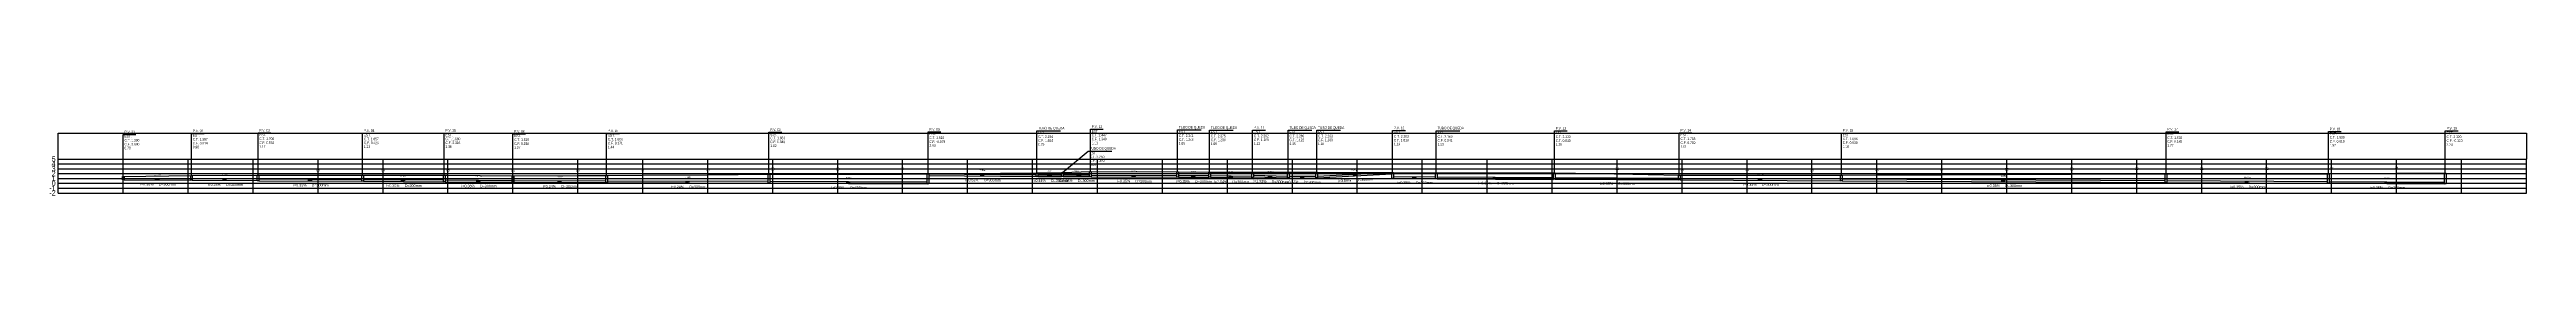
# Model space of a CAD drawing. Extents: x -160 to 364724, y -100 to 7353297.
# Drawn here: x 360004 to 360767, y 7349738 to 7349759 of the extents above; entities that cross this region are included whole.
import ezdxf
from ezdxf.enums import TextEntityAlignment as Align

# ---------------------------------------------------------------- set-up
doc = ezdxf.new("R2010")
doc.units = 0
doc.header["$LTSCALE"] = 5
for name, color, linetype in [('PS_IND_COMPRIMENTO', 7, 'Continuous'), ('PS_IND_DIAMETRO', 7, 'Continuous'), ('PS_IND_FLUXO', 3, 'Continuous'), ('PS_IND_INCLINACAO', 7, 'Continuous'), ('PS_PERFIL_CAIXAS', 7, 'Continuous'), ('PS_PERFIL_GRADE', 8, 'Continuous'), ('PS_PERFIL_TERRENO', 3, 'Continuous'), ('PS_PERFIL_TUBO', 7, 'Continuous'), ('PS_PONTOS_IDENTIFICACAO_LIN', 7, 'Continuous'), ('PS_PONTOS_IDENTIFICACAO_TXT', 7, 'Continuous')]:
    doc.layers.add(name, color=color, linetype=linetype)
doc.styles.get("Standard").update_dxf_attribs({"font": 'arial.ttf'})

# ---------------------------------------------------------------- blocks, each defined once
blk = doc.blocks.new('*U347')
at = {"layer": 'PS_PERFIL_GRADE', "linetype": 'Continuous'}
for p, q in [((0, 0), (0, 10.5)), ((0, 10.5), (760, 10.5)), ((0, 9), (760, 9)), ((20, 0), (20, 10.5)), ((40, 0), (40, 10.5)), ((60, 0), (60, 10.5)), ((80, 0), (80, 10.5)), ((100, 0), (100, 10.5)), ((120, 0), (120, 10.5)), ((140, 0), (140, 10.5)), ((160, 0), (160, 10.5)), ((180, 0), (180, 10.5)), ((200, 0), (200, 10.5)), ((220, 0), (220, 10.5)), ((240, 0), (240, 10.5)), ((260, 0), (260, 10.5)), ((280, 0), (280, 10.5)), ((300, 0), (300, 10.5)), ((320, 0), (320, 10.5)), ((340, 0), (340, 10.5)), ((360, 0), (360, 10.5)), ((380, 0), (380, 10.5)), ((400, 0), (400, 10.5)), ((420, 0), (420, 10.5)), ((440, 0), (440, 10.5)), ((460, 0), (460, 10.5)), ((480, 0), (480, 10.5)), ((500, 0), (500, 10.5)), ((520, 0), (520, 10.5)), ((540, 0), (540, 10.5)), ((560, 0), (560, 10.5)), ((580, 0), (580, 10.5)), ((600, 0), (600, 10.5)), ((620, 0), (620, 10.5)), ((640, 0), (640, 10.5)), ((660, 0), (660, 10.5)), ((680, 0), (680, 10.5)), ((700, 0), (700, 10.5)), ((720, 0), (720, 10.5)), ((740, 0), (740, 10.5)), ((760, 0), (760, 10.5)), ((0, 7.5), (760, 7.5)), ((0, 6), (760, 6)), ((0, 4.5), (760, 4.5)), ((0, 3), (760, 3)), ((0, 1.5), (760, 1.5)), ((0, 0), (760, 0))]:
    blk.add_line(p, q, dxfattribs=at)
blk.add_lwpolyline([(0, 10.5), (0, 18.5), (760, 18.5), (760, 10.5)], dxfattribs=at)
at = {"layer": 'PS_PERFIL_GRADE'}
for s, p in [('4', (-0.8, 9)), ('3', (-0.8, 7.5)), ('5', (-0.8, 10.5)), ('-1', (-0.8, 1.5)), ('-2', (-0.8, 0)), ('0', (-0.8, 3)), ('2', (-0.8, 6)), ('1', (-0.8, 4.5))]:
    blk.add_text(s, height=1.6, dxfattribs=at).set_placement(p, align=Align.MIDDLE_RIGHT)

msp = doc.modelspace()

# ---------------------------------------------------------------- linework, layer by layer
at = {"layer": 'PS_IND_FLUXO'}
for points in [[(360036.896, 7349742.651, 0.8, 0, 0), (360038.496, 7349742.642, 0, 0, 0)], [(360057.65, 7349742.54, 0.8, 0, 0), (360059.25, 7349742.531, 0, 0, 0)], [(360083.991, 7349742.392, 0.8, 0, 0), (360085.591, 7349742.384, 0, 0, 0)], [(360112.658, 7349742.242, 0.8, 0, 0), (360114.258, 7349742.233, 0, 0, 0)], [(360135.801, 7349742.09, 0.8, 0, 0), (360137.401, 7349742.081, 0, 0, 0)], [(360160.802, 7349741.98, 0.8, 0, 0), (360162.402, 7349741.974, 0, 0, 0)], [(360200.224, 7349741.838, 0.8, 0, 0), (360201.824, 7349741.832, 0, 0, 0)], [(360249.712, 7349741.647, 0.8, 0, 0), (360251.312, 7349741.641, 0, 0, 0)], [(360290.956, 7349743.912, 0.8, 0, 0), (360292.556, 7349743.899, 0, 0, 0)], [(360311.632, 7349743.755, 0.8, 0, 0), (360313.232, 7349743.743, 0, 0, 0)], [(360320.676, 7349743.74, 0.8, 0, 0), (360322.276, 7349743.729, 0, 0, 0)], [(360337.611, 7349743.612, 0.8, 0, 0), (360339.211, 7349743.604, 0, 0, 0)], [(360355.948, 7349743.516, 0.8, 0, 0), (360357.548, 7349743.508, 0, 0, 0)], [(360367.511, 7349743.423, 0.8, 0, 0), (360369.111, 7349743.397, 0, 0, 0)], [(360379.623, 7349743.534, 0.8, 0, 0), (360381.223, 7349743.485, 0, 0, 0)], [(360389.49, 7349743.321, 0.8, 0, 0), (360391.09, 7349743.306, 0, 0, 0)], [(360407.166, 7349743.989, 0.8, 0, 0), (360405.568, 7349743.902, 0, 0, 0)], [(360423.982, 7349743.153, 0.8, 0, 0), (360425.582, 7349743.144, 0, 0, 0)], [(360448.888, 7349742.989, 0.8, 0, 0), (360450.487, 7349742.98, 0, 0, 0)], [(360486.29, 7349742.832, 0.8, 0, 0), (360487.89, 7349742.823, 0, 0, 0)], [(360530.48, 7349742.591, 0.8, 0, 0), (360532.08, 7349742.583, 0, 0, 0)], [(360605.428, 7349742.205, 0.8, 0, 0), (360607.028, 7349742.197, 0, 0, 0)], [(360680.409, 7349741.811, 0.8, 0, 0), (360682.009, 7349741.803, 0, 0, 0)], [(360723.399, 7349741.593, 0.8, 0, 0), (360724.999, 7349741.585, 0, 0, 0)]]:
    msp.add_lwpolyline(points, format="xyseb", dxfattribs=at)
at = {"layer": 'PS_PERFIL_CAIXAS', "linetype": 'Continuous'}
for points in [[(360026.93, 7349743.528), (360027.43, 7349743.528), (360027.43, 7349742.478), (360026.93, 7349742.478)], [(360047.961, 7349743.839), (360048.461, 7349743.839), (360048.461, 7349742.364), (360047.961, 7349742.364)], [(360068.44, 7349744.002), (360068.94, 7349744.002), (360068.94, 7349742.247), (360068.44, 7349742.247)], [(360100.643, 7349743.929), (360101.143, 7349743.929), (360101.143, 7349742.078), (360100.643, 7349742.078)], [(360125.773, 7349743.963), (360126.273, 7349743.963), (360126.273, 7349741.917), (360125.773, 7349741.917)], [(360146.93, 7349743.708), (360147.43, 7349743.708), (360147.43, 7349741.803), (360146.93, 7349741.803)], [(360175.774, 7349743.855), (360176.274, 7349743.855), (360176.274, 7349741.7), (360175.774, 7349741.7)], [(360225.775, 7349744.242), (360226.275, 7349744.242), (360226.275, 7349741.512), (360225.775, 7349741.512)], [(360274.75, 7349744.323), (360275.25, 7349744.323), (360275.25, 7349741.325), (360274.75, 7349741.325)], [(360308.262, 7349744.675), (360308.762, 7349744.675), (360308.762, 7349743.55), (360308.262, 7349743.55)], [(360316.101, 7349744.819), (360316.601, 7349744.819), (360316.601, 7349743.498), (360316.101, 7349743.498)], [(360324.751, 7349745.114), (360325.251, 7349745.114), (360325.251, 7349743.453), (360324.751, 7349743.453)], [(360351.571, 7349744.954), (360352.071, 7349744.954), (360352.071, 7349743.312), (360351.571, 7349743.312)], [(360361.425, 7349744.856), (360361.925, 7349744.856), (360361.925, 7349743.288), (360361.425, 7349743.288)], [(360374.696, 7349744.881), (360375.196, 7349744.881), (360375.196, 7349743.183), (360374.696, 7349743.183)], [(360385.65, 7349744.847), (360386.15, 7349744.847), (360386.15, 7349743.126), (360385.65, 7349743.126)], [(360394.431, 7349744.837), (360394.931, 7349744.837), (360394.931, 7349743.093), (360394.431, 7349743.093)], [(360417.804, 7349744.748), (360418.304, 7349744.748), (360418.304, 7349742.958), (360417.804, 7349742.958)], [(360431.259, 7349744.696), (360431.759, 7349744.696), (360431.759, 7349742.855), (360431.259, 7349742.855)], [(360467.616, 7349744.638), (360468.116, 7349744.638), (360468.116, 7349742.703), (360467.616, 7349742.703)], [(360506.064, 7349744.005), (360506.564, 7349744.005), (360506.564, 7349742.493), (360506.064, 7349742.493)], [(360555.996, 7349743.972), (360556.496, 7349743.972), (360556.496, 7349742.238), (360555.996, 7349742.238)], [(360655.959, 7349744.368), (360656.459, 7349744.368), (360656.459, 7349741.713), (360655.959, 7349741.713)], [(360705.958, 7349744.413), (360706.458, 7349744.413), (360706.458, 7349741.458), (360705.958, 7349741.458)], [(360741.94, 7349744.623), (360742.44, 7349744.623), (360742.44, 7349741.263), (360741.94, 7349741.263)]]:
    msp.add_lwpolyline(points, close=True, dxfattribs=at)
at = {"layer": 'PS_PERFIL_TERRENO', "linetype": 'Continuous'}
msp.add_lwpolyline([(360027.18, 7349743.528), (360048.211, 7349743.839), (360068.69, 7349744.002), (360087.18, 7349743.96), (360087.18, 7349743.96), (360100.893, 7349743.929), (360100.893, 7349743.929), (360100.893, 7349743.929), (360100.893, 7349743.929), (360100.893, 7349743.929), (360107.18, 7349743.938), (360107.18, 7349743.938), (360126.023, 7349743.963), (360126.023, 7349743.963), (360126.023, 7349743.963), (360126.023, 7349743.963), (360126.023, 7349743.963), (360127.18, 7349743.95), (360127.18, 7349743.95), (360147.18, 7349743.708), (360147.18, 7349743.708), (360147.18, 7349743.708), (360147.18, 7349743.708), (360147.18, 7349743.708), (360167.18, 7349743.81), (360167.18, 7349743.81), (360176.024, 7349743.855), (360176.024, 7349743.855), (360176.024, 7349743.855), (360176.024, 7349743.855), (360176.024, 7349743.855), (360187.18, 7349743.942), (360187.18, 7349743.942), (360207.18, 7349744.097), (360207.18, 7349744.097), (360226.025, 7349744.242), (360226.025, 7349744.242), (360226.025, 7349744.242), (360226.025, 7349744.242), (360226.025, 7349744.242), (360227.18, 7349744.244), (360227.18, 7349744.244), (360247.18, 7349744.277), (360247.18, 7349744.277), (360267.18, 7349744.311), (360267.18, 7349744.311), (360275, 7349744.323), (360308.512, 7349744.675), (360316.351, 7349744.819), (360325.001, 7349745.114), (360351.821, 7349744.954), (360361.675, 7349744.856), (360374.946, 7349744.881), (360385.9, 7349744.847), (360394.681, 7349744.837), (360418.054, 7349744.748), (360418.054, 7349744.748), (360418.054, 7349744.748), (360431.509, 7349744.696), (360467.866, 7349744.638), (360467.866, 7349744.638), (360467.866, 7349744.638), (360487.181, 7349744.32), (360487.181, 7349744.32), (360506.314, 7349744.005), (360506.314, 7349744.005), (360506.314, 7349744.005), (360506.314, 7349744.005), (360506.314, 7349744.005), (360507.181, 7349744.005), (360507.181, 7349744.005), (360527.181, 7349743.992), (360527.181, 7349743.992), (360547.181, 7349743.978), (360547.181, 7349743.978), (360556.246, 7349743.972), (360556.246, 7349743.972), (360556.246, 7349743.972), (360556.246, 7349743.972), (360556.246, 7349743.972), (360567.181, 7349744.016), (360567.181, 7349744.016), (360587.181, 7349744.095), (360587.181, 7349744.095), (360607.181, 7349744.174), (360607.181, 7349744.174), (360627.181, 7349744.253), (360627.181, 7349744.253), (360647.181, 7349744.333), (360647.181, 7349744.333), (360656.209, 7349744.368), (360656.209, 7349744.368), (360656.209, 7349744.368), (360656.209, 7349744.368), (360656.209, 7349744.368), (360667.181, 7349744.378), (360667.181, 7349744.378), (360687.181, 7349744.396), (360687.181, 7349744.396), (360706.208, 7349744.413), (360706.208, 7349744.413), (360706.208, 7349744.413), (360706.208, 7349744.413), (360706.208, 7349744.413), (360707.181, 7349744.419), (360707.181, 7349744.419), (360727.181, 7349744.536), (360727.181, 7349744.536), (360742.19, 7349744.623), (360742.19, 7349744.623), (360742.19, 7349744.623)], dxfattribs=at)
at = {"layer": 'PS_PERFIL_TUBO', "linetype": 'Continuous'}
for points in [[(360027.43, 7349742.478), (360047.961, 7349742.364), (360047.961, 7349742.814), (360027.43, 7349742.928)], [(360048.461, 7349742.364), (360068.44, 7349742.256), (360068.44, 7349742.706), (360048.461, 7349742.814)], [(360068.94, 7349742.247), (360100.643, 7349742.078), (360100.643, 7349742.528), (360068.94, 7349742.697)], [(360101.143, 7349742.078), (360125.773, 7349741.946), (360125.773, 7349742.396), (360101.143, 7349742.528)], [(360126.273, 7349741.917), (360146.93, 7349741.803), (360146.93, 7349742.253), (360126.273, 7349742.367)], [(360147.43, 7349741.803), (360175.774, 7349741.7), (360175.774, 7349742.15), (360147.43, 7349742.253)], [(360176.274, 7349741.7), (360225.775, 7349741.52), (360225.775, 7349741.97), (360176.274, 7349742.15)], [(360226.275, 7349741.512), (360274.75, 7349741.325), (360274.75, 7349741.775), (360226.275, 7349741.962)], [(360275.25, 7349743.812), (360308.262, 7349743.55), (360308.262, 7349744), (360275.25, 7349744.262)], [(360308.762, 7349743.55), (360316.101, 7349743.498), (360316.101, 7349743.948), (360308.762, 7349744)], [(360316.601, 7349743.498), (360324.751, 7349743.509), (360324.751, 7349743.959), (360316.601, 7349743.948)], [(360325.251, 7349743.453), (360351.571, 7349743.312), (360351.571, 7349743.762), (360325.251, 7349743.903)], [(360352.071, 7349743.312), (360361.425, 7349743.261), (360361.425, 7349743.711), (360352.071, 7349743.762)], [(360361.925, 7349743.288), (360374.696, 7349743.081), (360374.696, 7349743.531), (360361.925, 7349743.738)], [(360375.196, 7349743.443), (360385.65, 7349743.126), (360385.65, 7349743.576), (360375.196, 7349743.893)], [(360386.15, 7349743.126), (360394.431, 7349743.051), (360394.431, 7349743.501), (360386.15, 7349743.576)], [(360394.931, 7349743.093), (360417.804, 7349744.347), (360417.804, 7349744.797), (360394.931, 7349743.543)], [(360418.304, 7349742.958), (360431.259, 7349742.888), (360431.259, 7349743.338), (360418.304, 7349743.408)], [(360431.759, 7349742.855), (360467.616, 7349742.664), (360467.616, 7349743.114), (360431.759, 7349743.305)], [(360468.116, 7349742.703), (360506.064, 7349742.501), (360506.064, 7349742.951), (360468.116, 7349743.153)], [(360506.564, 7349742.493), (360555.996, 7349742.231), (360555.996, 7349742.681), (360506.564, 7349742.943)], [(360556.496, 7349742.238), (360655.959, 7349741.713), (360655.959, 7349742.163), (360556.496, 7349742.688)], [(360656.459, 7349741.713), (360705.958, 7349741.451), (360705.958, 7349741.901), (360656.459, 7349742.163)], [(360706.458, 7349741.458), (360741.94, 7349741.269), (360741.94, 7349741.719), (360706.458, 7349741.908)]]:
    msp.add_lwpolyline(points, close=True, dxfattribs=at)
at = {"layer": 'PS_PONTOS_IDENTIFICACAO_LIN', "linetype": 'Continuous'}
for points in [[(360027.18, 7349743.528), (360027.18, 7349756.528), (360031.1, 7349756.528)], [(360048.211, 7349743.839), (360048.211, 7349756.839), (360052.131, 7349756.839)], [(360068.69, 7349744.002), (360068.69, 7349757.002), (360072.61, 7349757.002)], [(360100.893, 7349743.929), (360100.893, 7349756.929), (360104.813, 7349756.929)], [(360126.023, 7349743.963), (360126.023, 7349756.963), (360129.943, 7349756.963)], [(360147.18, 7349743.708), (360147.18, 7349756.708), (360151.1, 7349756.708)], [(360176.024, 7349743.855), (360176.024, 7349756.855), (360179.944, 7349756.855)], [(360226.025, 7349744.242), (360226.025, 7349757.242), (360229.945, 7349757.242)], [(360275, 7349744.323), (360275, 7349757.323), (360278.92, 7349757.323)], [(360308.512, 7349744.675), (360308.512, 7349757.675), (360315.792, 7349757.675)], [(360325.001, 7349745.114), (360325.001, 7349758.114), (360328.921, 7349758.114)], [(360351.821, 7349744.954), (360351.821, 7349757.954), (360359.101, 7349757.954)], [(360361.675, 7349744.856), (360361.675, 7349757.856), (360368.955, 7349757.856)], [(360374.946, 7349744.881), (360374.946, 7349757.881), (360378.866, 7349757.881)], [(360385.9, 7349744.847), (360385.9, 7349757.847), (360393.18, 7349757.847)], [(360394.681, 7349744.837), (360394.681, 7349757.837), (360401.961, 7349757.837)], [(360418.054, 7349744.748), (360418.054, 7349757.748), (360421.974, 7349757.748)], [(360431.509, 7349744.696), (360431.509, 7349757.696), (360438.789, 7349757.696)], [(360467.866, 7349744.638), (360467.866, 7349757.638), (360471.786, 7349757.638)], [(360506.314, 7349744.005), (360506.314, 7349757.005), (360510.234, 7349757.005)], [(360556.246, 7349743.972), (360556.246, 7349756.972), (360560.166, 7349756.972)], [(360656.209, 7349744.368), (360656.209, 7349757.368), (360660.129, 7349757.368)], [(360706.208, 7349744.413), (360706.208, 7349757.413), (360710.128, 7349757.413)], [(360742.19, 7349744.623), (360742.19, 7349757.623), (360746.11, 7349757.623)], [(360316.351, 7349744.819), (360324.351, 7349751.419), (360331.631, 7349751.419)]]:
    msp.add_lwpolyline(points, dxfattribs=at)

# ---------------------------------------------------------------- block references
at = {"layer": 'PS_PERFIL_GRADE'}
msp.add_blockref('*U347', (360007.18, 7349738.443), dxfattribs=at)

# ---------------------------------------------------------------- texts
at = {"layer": 'PS_IND_COMPRIMENTO', "width": 0.8}
for s, rotation, p in [('21.03m', 359.681863, (360037.704, 7349744.146)), ('20.48m', 359.690273, (360058.458, 7349744.035)), ('32.20m', 359.694493, (360084.799, 7349743.888)), ('25.13m', 359.691884, (360113.466, 7349743.737)), ('21.16m', 359.683804, (360136.61, 7349743.585)), ('28.84m', 359.790785, (360161.608, 7349743.477)), ('50.00m', 359.791654, (360201.03, 7349743.335)), ('48.98m', 359.778385, (360250.518, 7349743.144)), ('33.51m', 359.54468, (360291.768, 7349745.406)), ('7.84m', 359.600647, (360312.442, 7349745.249)), ('8.65m', 0.073817, (360320.674, 7349745.229)), ('26.82m', 359.693061, (360338.419, 7349745.108)), ('9.85m', 359.687611, (360356.756, 7349745.012)), ('13.27m', 359.071442, (360368.335, 7349744.91)), ('10.95m', 358.263285, (360380.469, 7349745.009)), ('8.78m', 359.479009, (360390.304, 7349744.813)), ('23.37m', 3.138037, (360406.285, 7349745.443)), ('13.46m', 359.688219, (360424.79, 7349744.648)), ('36.36m', 359.695597, (360449.695, 7349744.485)), ('38.45m', 359.694259, (360487.098, 7349744.327)), ('49.93m', 359.695744, (360531.288, 7349744.087)), ('99.96m', 359.697577, (360606.236, 7349743.701)), ('50.00m', 359.696154, (360681.217, 7349743.307)), ('35.98m', 359.69481, (360724.207, 7349743.089))]:
    msp.add_text(s, height=0.4, rotation=rotation, dxfattribs=at).set_placement(p, align=Align.MIDDLE_CENTER)
at = {"layer": 'PS_IND_DIAMETRO', "width": 0.8}
for rotation, p in [(359.681863, (360040.727, 7349741.13)), (359.690273, (360061.482, 7349741.019)), (359.694493, (360087.823, 7349740.872)), (359.691884, (360116.49, 7349740.721)), (359.54468, (360294.784, 7349742.382)), (359.600647, (360315.461, 7349742.228)), (0.073817, (360323.718, 7349742.233)), (359.693061, (360341.443, 7349742.092)), (359.687611, (360359.78, 7349741.995)), (359.071442, (360371.326, 7349741.861)), (358.263285, (360383.416, 7349741.918)), (359.479009, (360393.316, 7349741.786)), (3.138037, (360409.485, 7349742.614)), (359.688219, (360427.813, 7349741.632)), (359.695597, (360452.719, 7349741.469)), (359.694259, (360490.122, 7349741.311)), (359.695744, (360534.312, 7349741.071)), (359.697577, (360609.26, 7349740.685)), (359.683804, (360139.633, 7349740.569)), (359.790785, (360164.637, 7349740.466)), (359.791654, (360204.059, 7349740.324)), (359.778385, (360253.546, 7349740.132)), (359.696154, (360684.241, 7349740.291)), (359.69481, (360727.231, 7349740.073))]:
    msp.add_text('D=300mm', height=0.8, rotation=rotation, dxfattribs=at).set_placement(p, align=Align.MIDDLE_CENTER)
at = {"layer": 'PS_IND_INCLINACAO', "width": 0.8}
for s, rotation, p in [('i=0.36%', 359.681863, (360034.487, 7349741.164)), ('i=0.35%', 359.690273, (360055.242, 7349741.053)), ('i=0.35%', 359.694493, (360081.583, 7349740.905)), ('i=0.35%', 359.691884, (360110.25, 7349740.754)), ('i=0.52%', 359.54468, (360288.544, 7349742.431)), ('i=0.44%', 359.600647, (360309.221, 7349742.271)), ('i=0.08%', 0.073817, (360317.478, 7349742.225)), ('i=0.35%', 359.693061, (360335.203, 7349742.125)), ('i=0.35%', 359.687611, (360353.54, 7349742.029)), ('i=1.04%', 359.071442, (360365.087, 7349741.962)), ('i=1.93%', 358.263285, (360377.179, 7349742.107)), ('i=0.57%', 359.479009, (360387.077, 7349741.843)), ('i=3.58%', 3.138037, (360403.254, 7349742.273)), ('i=0.35%', 359.688219, (360421.573, 7349741.666)), ('i=0.35%', 359.695597, (360446.48, 7349741.502)), ('i=0.35%', 359.694259, (360483.882, 7349741.344)), ('i=0.35%', 359.695744, (360528.072, 7349741.104)), ('i=0.35%', 359.697577, (360603.02, 7349740.718)), ('i=0.36%', 359.683804, (360133.393, 7349740.603)), ('i=0.24%', 359.790785, (360158.397, 7349740.488)), ('i=0.24%', 359.791654, (360197.819, 7349740.347)), ('i=0.26%', 359.778385, (360247.307, 7349740.156)), ('i=0.35%', 359.696154, (360678.001, 7349740.324)), ('i=0.35%', 359.69481, (360720.991, 7349740.106))]:
    msp.add_text(s, height=0.8, rotation=rotation, dxfattribs=at).set_placement(p, align=Align.MIDDLE_CENTER)
at = {"layer": 'PS_PONTOS_IDENTIFICACAO_TXT', "width": 0.7}
for s, p in [('P.V. 01', (360027.58, 7349756.928)), ('EST. ', (360027.58, 7349755.528)), ('P.V. 02', (360048.611, 7349757.239)), ('EST. ', (360048.611, 7349755.839)), ('P.V. 03', (360069.09, 7349757.402)), ('EST. ', (360069.09, 7349756.002)), ('P.V. 04', (360101.293, 7349757.329)), ('EST. ', (360101.293, 7349755.929)), ('P.V. 05', (360126.423, 7349757.363)), ('EST. ', (360126.423, 7349755.963)), ('P.V. 06', (360147.58, 7349757.108)), ('EST. ', (360147.58, 7349755.708)), ('P.V. 07', (360176.424, 7349757.255)), ('EST. ', (360176.424, 7349755.855)), ('P.V. 08', (360226.425, 7349757.642)), ('EST. ', (360226.425, 7349756.242)), ('P.V. 09', (360275.4, 7349757.723)), ('EST. ', (360275.4, 7349756.323)), ('TUBO DE QUEDA', (360308.912, 7349758.075)), ('EST. ', (360308.912, 7349756.675)), ('C.T. 2.447', (360325.401, 7349755.914)), ('P.V. 10', (360325.401, 7349758.514)), ('EST. ', (360325.401, 7349757.114)), ('TUBO DE QUEDA', (360352.221, 7349758.354)), ('C.T. 2.341', (360352.221, 7349755.754)), ('EST. ', (360352.221, 7349756.954)), ('TUBO DE QUEDA', (360362.075, 7349758.256)), ('C.T. 2.275', (360362.075, 7349755.656)), ('EST. ', (360362.075, 7349756.856)), ('C.T. 2.292', (360375.346, 7349755.681)), ('P.V. 11', (360375.346, 7349758.281)), ('EST. ', (360375.346, 7349756.881)), ('TUBO DE QUEDA', (360386.3, 7349758.247)), ('C.T. 2.269', (360386.3, 7349755.647)), ('EST. ', (360386.3, 7349756.847)), ('TUBO DE QUEDA', (360395.081, 7349758.237)), ('C.T. 2.263', (360395.081, 7349755.637)), ('EST. ', (360395.081, 7349756.837)), ('C.T. 2.203', (360418.454, 7349755.548)), ('P.V. 12', (360418.454, 7349758.148)), ('EST. ', (360418.454, 7349756.748)), ('TUBO DE QUEDA', (360431.909, 7349758.096)), ('EST. ', (360431.909, 7349756.696)), ('P.V. 13', (360468.266, 7349758.038)), ('EST. ', (360468.266, 7349756.638)), ('P.V. 14', (360506.714, 7349757.405)), ('EST. ', (360506.714, 7349756.005)), ('P.V. 15', (360556.646, 7349757.372)), ('EST. ', (360556.646, 7349755.972)), ('P.V. 17', (360656.609, 7349757.768)), ('EST. ', (360656.609, 7349756.368)), ('P.V. 18', (360706.608, 7349757.813)), ('EST. ', (360706.608, 7349756.413)), ('P.V. 19', (360742.59, 7349758.023)), ('EST. ', (360742.59, 7349756.623)), ('0.70', (360027.58, 7349751.928)), ('C.T. 1.390', (360027.58, 7349754.328)), ('C.F. 0.690', (360027.58, 7349753.128)), ('0.98', (360048.611, 7349752.239)), ('C.T. 1.597', (360048.611, 7349754.639)), ('C.F. 0.614', (360048.611, 7349753.439)), ('C.T. 1.706', (360069.09, 7349754.802)), ('C.F. 0.536', (360069.09, 7349753.602)), ('1.17', (360069.09, 7349752.402)), ('C.T. 1.657', (360101.293, 7349754.729)), ('C.F. 0.423', (360101.293, 7349753.529)), ('1.23', (360101.293, 7349752.329)), ('C.T. 1.680', (360126.423, 7349754.763)), ('C.F. 0.316', (360126.423, 7349753.563)), ('1.36', (360126.423, 7349752.363)), ('C.T. 1.510', (360147.58, 7349754.508)), ('C.F. 0.240', (360147.58, 7349753.308)), ('1.27', (360147.58, 7349752.108)), ('C.T. 1.608', (360176.424, 7349754.655)), ('C.F. 0.171', (360176.424, 7349753.455)), ('1.44', (360176.424, 7349752.255)), ('C.T. 1.866', (360226.425, 7349755.042)), ('C.F. 0.046', (360226.425, 7349753.842)), ('1.82', (360226.425, 7349752.642)), ('2.00', (360275.4, 7349752.723)), ('C.T. 1.920', (360275.4, 7349755.123)), ('C.F. -0.079', (360275.4, 7349753.923)), ('0.75', (360308.912, 7349753.075)), ('C.T. 2.154', (360308.912, 7349755.475)), ('C.F. 1.404', (360308.912, 7349754.275)), ('TUBO DE QUEDA', (360324.751, 7349751.819)), ('C.T. 2.250', (360324.751, 7349749.219)), ('C.F. 1.370', (360324.751, 7349748.019)), ('EST. ', (360324.751, 7349750.419)), ('C.F. 1.340', (360325.401, 7349754.714)), ('1.11', (360325.401, 7349753.514)), ('C.F. 1.246', (360352.221, 7349754.554)), ('1.09', (360352.221, 7349753.354)), ('C.F. 1.230', (360362.075, 7349754.456)), ('1.05', (360362.075, 7349753.256)), ('C.F. 1.160', (360375.346, 7349754.481)), ('1.13', (360375.346, 7349753.281)), ('C.F. 1.122', (360386.3, 7349754.447)), ('1.15', (360386.3, 7349753.247)), ('C.F. 1.100', (360395.081, 7349754.437)), ('1.16', (360395.081, 7349753.237)), ('C.F. 1.010', (360418.454, 7349754.348)), ('1.19', (360418.454, 7349753.148)), ('C.T. 2.169', (360431.909, 7349755.496)), ('C.F. 0.941', (360431.909, 7349754.296)), ('1.23', (360431.909, 7349753.096)), ('C.T. 2.130', (360468.266, 7349755.438)), ('C.F. 0.840', (360468.266, 7349754.238)), ('1.29', (360468.266, 7349753.038)), ('C.T. 1.708', (360506.714, 7349754.805)), ('C.F. 0.700', (360506.714, 7349753.605)), ('1.01', (360506.714, 7349752.405)), ('C.T. 1.686', (360556.646, 7349754.772)), ('C.F. 0.530', (360556.646, 7349753.572)), ('1.16', (360556.646, 7349752.372)), ('C.T. 1.950', (360656.609, 7349755.168)), ('C.F. 0.180', (360656.609, 7349753.968)), ('1.77', (360656.609, 7349752.768)), ('C.T. 1.980', (360706.608, 7349755.213)), ('C.F. 0.010', (360706.608, 7349754.013)), ('1.97', (360706.608, 7349752.813)), ('C.T. 2.120', (360742.59, 7349755.423)), ('C.F. -0.120', (360742.59, 7349754.223)), ('2.24', (360742.59, 7349753.023)), ('0.88', (360324.751, 7349746.819))]:
    msp.add_text(s, height=0.8, dxfattribs=at).set_placement(p)
for s, p in [('03', (360087.18, 7349745.16)), ('04', (360107.18, 7349745.138)), ('05', (360127.18, 7349745.15)), ('05', (360147.18, 7349744.908)), ('05', (360147.18, 7349744.908)), ('06', (360167.18, 7349745.01)), ('07', (360187.18, 7349745.142)), ('08', (360207.18, 7349745.297)), ('09', (360227.18, 7349745.444)), ('10', (360247.18, 7349745.477)), ('11', (360267.18, 7349745.511)), ('22', (360487.181, 7349745.52)), ('23', (360507.181, 7349745.205)), ('24', (360527.181, 7349745.192)), ('25', (360547.181, 7349745.178)), ('26', (360567.181, 7349745.216)), ('27', (360587.181, 7349745.295)), ('28', (360607.181, 7349745.374)), ('29', (360627.181, 7349745.453)), ('30', (360647.181, 7349745.533)), ('31', (360667.181, 7349745.578)), ('32', (360687.181, 7349745.596)), ('33', (360707.181, 7349745.619)), ('34', (360727.181, 7349745.736))]:
    msp.add_text(s, height=0.8, dxfattribs=at).set_placement(p, align=Align.CENTER)

doc.saveas('drawing.dxf')
